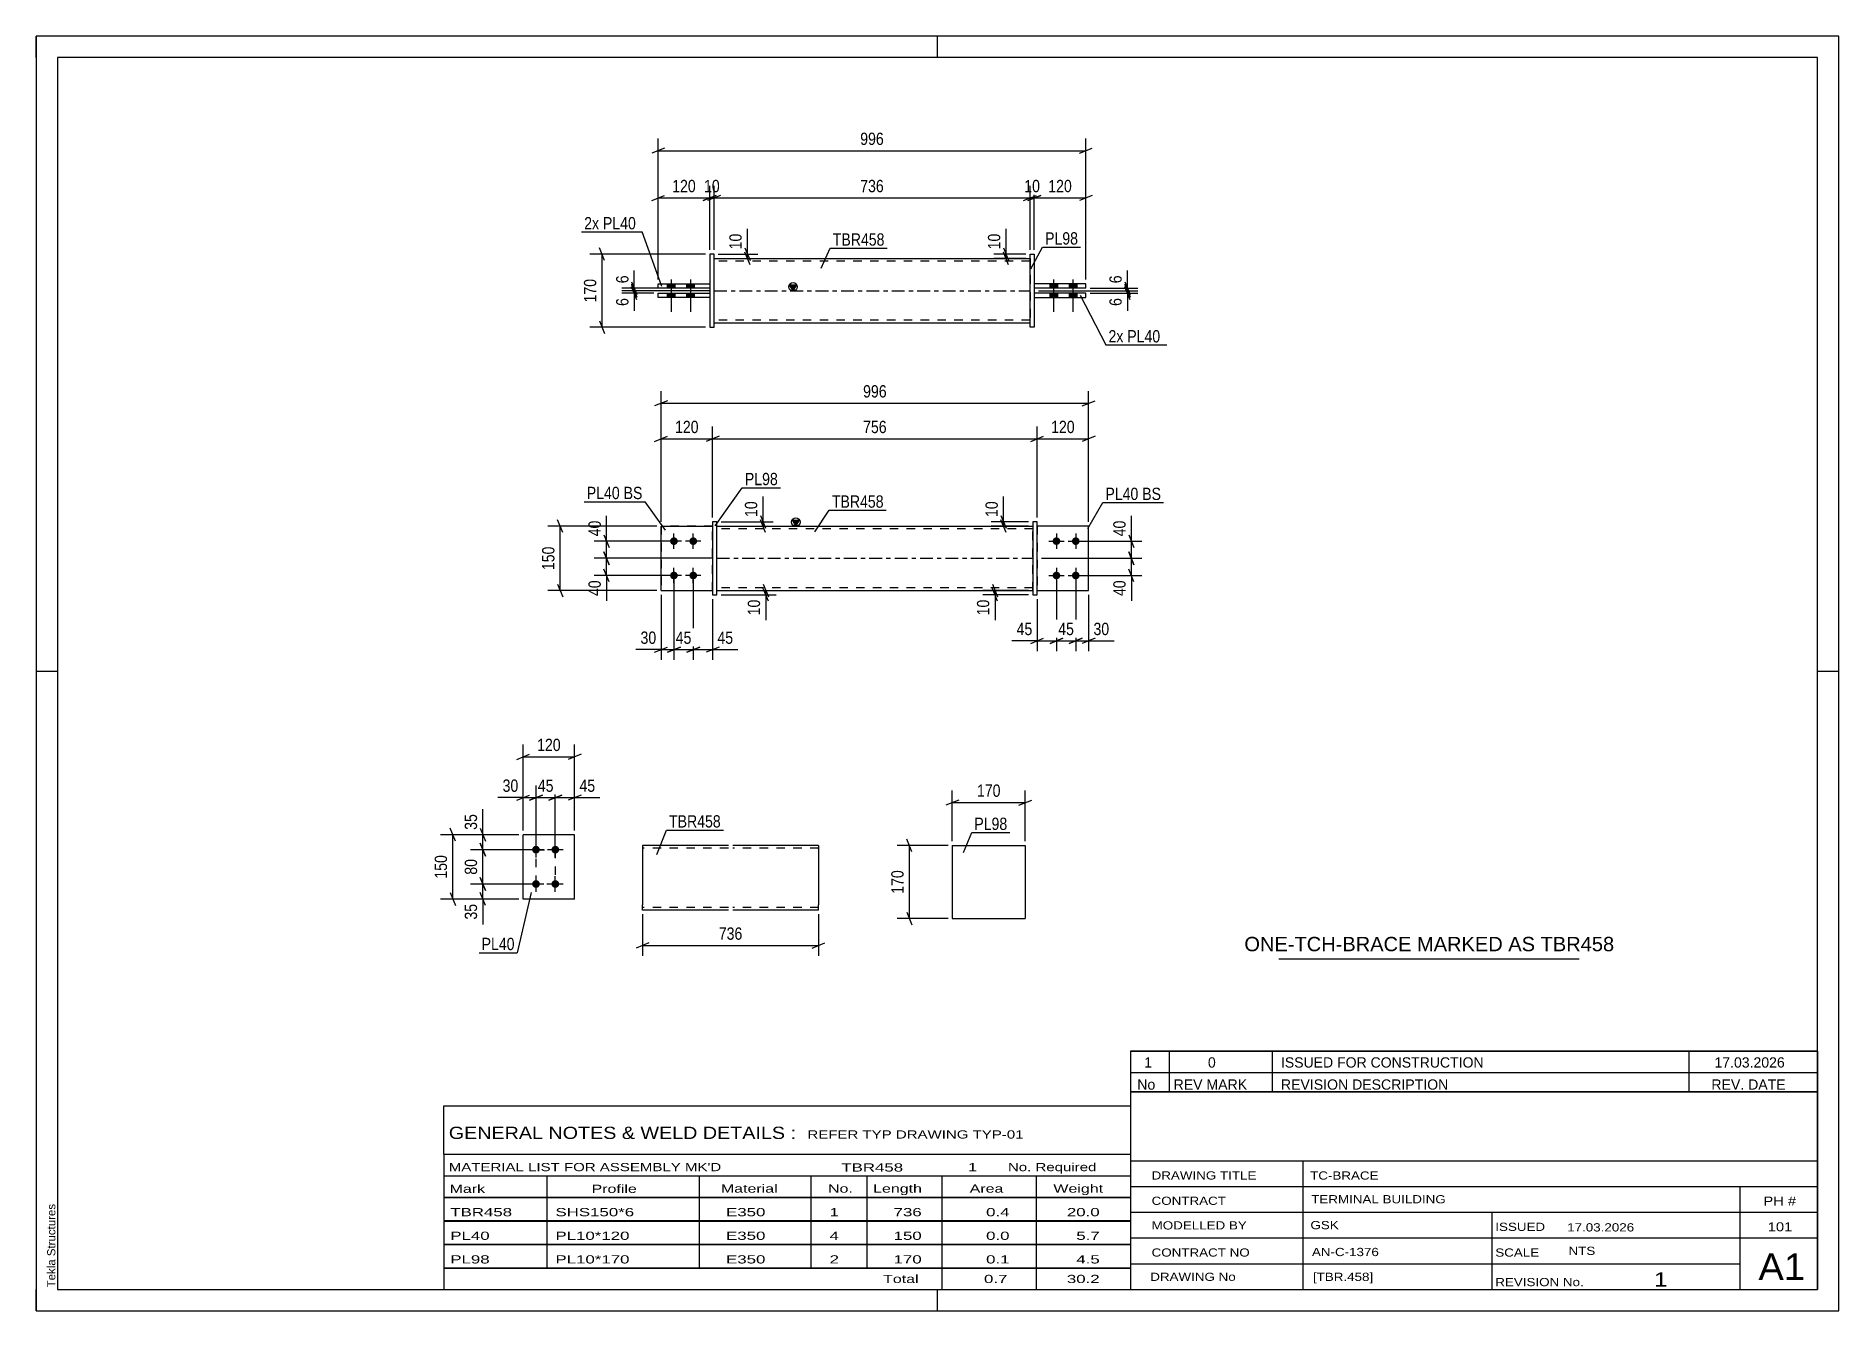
# Model space of a CAD drawing. Header units: millimetres. Extents: x 0 to 420, y 0 to 297.
import ezdxf

# ---------------------------------------------------------------- set-up
doc = ezdxf.new("R2010")
doc.units = ezdxf.units.MM
doc.linetypes.add('DXK_LINE_DOT2', pattern=[3.9198, 1.9599, -1.9599])
doc.linetypes.add('DXK_LINE_DOT3', pattern=[5.9187, 2.979, -0.9799, 0.9799, -0.9799])
doc.styles.add('Arial', font='ARIAL.TTF', dxfattribs={"height": 0.2})
doc.styles.add('Arial Narrow', font='ARIALN.TTF', dxfattribs={"height": 0.2})

# ---------------------------------------------------------------- blocks, each defined once
blk = doc.blocks.new('Unknown-580612063-1130')
at = {"color": 5, "linetype": 'Continuous'}
for p, q in [((420, 297), (0, 297)), ((0, 297), (0, 0)), ((0, 292), (0, 297)), ((210, 292), (210, 297)), ((420, 0), (420, 297)), ((415, 292), (5, 292)), ((5, 292), (5, 5)), ((415, 5), (415, 292)), ((5, 149), (0, 149)), ((420, 149), (415, 149)), ((0, 0), (0, 5)), ((5, 5), (415, 5)), ((210, 0), (210, 5)), ((0, 0), (420, 0))]:
    blk.add_line(p, q, dxfattribs=at)
at = {"color": 174, "linetype": 'Continuous', "style": 'Arial'}
blk.add_text('Tekla Structures', height=1.9102, rotation=90, dxfattribs=at).set_placement((4.5, 5.5))
blk = doc.blocks.new('Part-580612063-2026 - 2020')
at = {"color": 2, "linetype": 'Continuous'}
for p, q in [((125.47, 110.95), (113.47, 110.95)), ((113.47, 95.95), (113.47, 110.95)), ((125.47, 95.95), (125.47, 110.95)), ((125.47, 95.95), (113.47, 95.95))]:
    blk.add_line(p, q, dxfattribs=at)
blk = doc.blocks.new('Bolt-580612063-2728 - 2020')
at = {"linetype": 'Continuous'}
for points in [[(116.47, 106.55, -1), (116.47, 108.35, -1)], [(120.97, 106.55, -1), (120.97, 108.35, -1)], [(116.47, 98.55, -1), (116.47, 100.35, -1)], [(120.97, 98.55, -1), (120.97, 100.35, -1)]]:
    blk.add_hatch(color=1, dxfattribs=at).paths.add_polyline_path(points)
at = {"color": 1, "linetype": 'Continuous'}
for p, q in [((116.47, 105.65), (116.47, 109.25)), ((120.97, 105.65), (120.97, 109.25)), ((118.27, 107.45), (114.67, 107.45)), ((122.77, 107.45), (119.17, 107.45)), ((116.47, 97.65), (116.47, 101.25)), ((120.97, 97.65), (120.97, 101.25)), ((118.27, 99.45), (114.67, 99.45)), ((122.77, 99.45), (119.17, 99.45))]:
    blk.add_line(p, q, dxfattribs=at)
blk = doc.blocks.new('Part-580612063-1671 - 1649')
at = {"color": 2, "linetype": 'Continuous'}
for p, q in [((245.21, 182.83), (233.21, 182.83)), ((245.21, 167.83), (245.21, 182.83)), ((233.21, 167.83), (245.21, 167.83))]:
    blk.add_line(p, q, dxfattribs=at)
at = {"color": 7, "linetype": 'DXK_LINE_DOT2'}
blk.add_line((233.21, 182.83), (233.21, 167.83), dxfattribs=at)
blk = doc.blocks.new('Part-580612063-1655 - 1649')
at = {"color": 7, "linetype": 'DXK_LINE_DOT2'}
for p, q in [((157.6, 182.83), (145.6, 182.83)), ((145.6, 182.83), (145.6, 167.83)), ((157.6, 167.83), (157.6, 182.83)), ((145.6, 167.83), (157.6, 167.83))]:
    blk.add_line(p, q, dxfattribs=at)
blk = doc.blocks.new('Part-580612063-1676 - 1649')
at = {"linetype": 'Continuous'}
blk.add_hatch(color=2, dxfattribs=at).paths.add_polyline_path([(177.01, 182.83), (176.21, 184.23), (177.81, 184.23)])
at = {"color": 2, "linetype": 'Continuous'}
for p, q in [((158.6, 182.83), (232.21, 182.83)), ((177.01, 182.83), (176.21, 184.23)), ((176.21, 184.23), (177.81, 184.23)), ((177.81, 184.23), (177.01, 182.83)), ((158.6, 167.83), (232.21, 167.83))]:
    blk.add_line(p, q, dxfattribs=at)
at = {"color": 7, "linetype": 'DXK_LINE_DOT2'}
for p, q in [((158.6, 167.83), (158.6, 182.83)), ((232.21, 182.23), (158.6, 182.23)), ((232.21, 167.83), (232.21, 182.83)), ((232.21, 168.43), (158.6, 168.43))]:
    blk.add_line(p, q, dxfattribs=at)
at = {"color": 7, "linetype": 'DXK_LINE_DOT3'}
blk.add_line((158.6, 175.33), (232.21, 175.33), dxfattribs=at)
at = {"color": 2, "linetype": 'Continuous'}
blk.add_circle((177.01, 183.73), 1, dxfattribs=at)
blk = doc.blocks.new('Part-580612063-1660 - 1649')
at = {"color": 2, "linetype": 'Continuous'}
for p, q in [((145.6, 167.83), (145.6, 182.83)), ((145.6, 182.83), (157.6, 182.83)), ((145.6, 167.83), (157.6, 167.83))]:
    blk.add_line(p, q, dxfattribs=at)
at = {"color": 7, "linetype": 'DXK_LINE_DOT2'}
blk.add_line((157.6, 167.83), (157.6, 182.83), dxfattribs=at)
blk = doc.blocks.new('Bolt-580612063-1677 - 1649')
at = {"linetype": 'Continuous'}
for points in [[(237.71, 180.23, -1), (237.71, 178.43, -1)], [(242.21, 180.23, -1), (242.21, 178.43, -1)], [(237.71, 172.23, -1), (237.71, 170.43, -1)], [(242.21, 172.23, -1), (242.21, 170.43, -1)]]:
    blk.add_hatch(color=1, dxfattribs=at).paths.add_polyline_path(points)
at = {"color": 1, "linetype": 'Continuous'}
for p, q in [((237.71, 181.13), (237.71, 177.53)), ((242.21, 181.13), (242.21, 177.53)), ((235.91, 179.33), (239.51, 179.33)), ((240.41, 179.33), (244.01, 179.33)), ((237.71, 173.13), (237.71, 169.53)), ((242.21, 173.13), (242.21, 169.53)), ((235.91, 171.33), (239.51, 171.33)), ((240.41, 171.33), (244.01, 171.33))]:
    blk.add_line(p, q, dxfattribs=at)
blk = doc.blocks.new('Part-580612063-1661 - 1649')
at = {"color": 2, "linetype": 'Continuous'}
for p, q in [((232.21, 183.83), (232.21, 166.83)), ((233.21, 183.83), (232.21, 183.83)), ((233.21, 166.83), (233.21, 183.83)), ((232.21, 166.83), (233.21, 166.83))]:
    blk.add_line(p, q, dxfattribs=at)
blk = doc.blocks.new('Part-580612063-1666 - 1649')
at = {"color": 7, "linetype": 'DXK_LINE_DOT2'}
for p, q in [((245.21, 182.83), (233.21, 182.83)), ((233.21, 182.83), (233.21, 167.83)), ((245.21, 167.83), (245.21, 182.83)), ((233.21, 167.83), (245.21, 167.83))]:
    blk.add_line(p, q, dxfattribs=at)
blk = doc.blocks.new('Bolt-580612063-1679 - 1649')
at = {"linetype": 'Continuous'}
for points in [[(148.6, 178.43, -1), (148.6, 180.23, -1)], [(153.1, 178.43, -1), (153.1, 180.23, -1)], [(148.6, 170.43, -1), (148.6, 172.23, -1)], [(153.1, 170.43, -1), (153.1, 172.23, -1)]]:
    blk.add_hatch(color=1, dxfattribs=at).paths.add_polyline_path(points)
at = {"color": 1, "linetype": 'Continuous'}
for p, q in [((148.6, 177.53), (148.6, 181.13)), ((153.1, 177.53), (153.1, 181.13)), ((150.4, 179.33), (146.8, 179.33)), ((154.9, 179.33), (151.3, 179.33)), ((148.6, 169.53), (148.6, 173.13)), ((153.1, 169.53), (153.1, 173.13)), ((150.4, 171.33), (146.8, 171.33)), ((154.9, 171.33), (151.3, 171.33))]:
    blk.add_line(p, q, dxfattribs=at)
blk = doc.blocks.new('Part-580612063-1684 - 1649')
at = {"color": 2, "linetype": 'Continuous'}
for p, q in [((158.6, 183.83), (157.6, 183.83)), ((157.6, 183.83), (157.6, 166.83)), ((158.6, 166.83), (158.6, 183.83)), ((157.6, 166.83), (158.6, 166.83))]:
    blk.add_line(p, q, dxfattribs=at)
blk = doc.blocks.new('Part-580612063-1402 - 1367')
at = {"color": 2, "linetype": 'Continuous'}
for p, q in [((144.94, 237.08), (156.94, 237.08)), ((144.94, 236.08), (144.94, 237.08)), ((156.94, 236.08), (144.94, 236.08))]:
    blk.add_line(p, q, dxfattribs=at)
at = {"color": 7, "linetype": 'DXK_LINE_DOT2'}
blk.add_line((156.94, 237.08), (156.94, 236.08), dxfattribs=at)
blk = doc.blocks.new('Bolt-580612063-1370 - 1367')
at = {"linetype": 'Continuous'}
for points in [[(147.04, 238.28), (148.84, 238.28), (148.84, 239.28), (147.04, 239.28)], [(147.04, 238.28), (148.84, 238.28), (148.84, 239.28), (147.04, 239.28)], [(147.04, 236.08), (148.84, 236.08), (148.84, 237.08), (147.04, 237.08)], [(147.04, 236.08), (148.84, 236.08), (148.84, 237.08), (147.04, 237.08)], [(151.54, 238.28), (153.34, 238.28), (153.34, 239.28), (151.54, 239.28)], [(151.54, 238.28), (153.34, 238.28), (153.34, 239.28), (151.54, 239.28)], [(151.54, 236.08), (153.34, 236.08), (153.34, 237.08), (151.54, 237.08)], [(151.54, 236.08), (153.34, 236.08), (153.34, 237.08), (151.54, 237.08)]]:
    blk.add_hatch(color=1, dxfattribs=at).paths.add_polyline_path(points)
at = {"color": 1, "linetype": 'Continuous'}
for p, q in [((147.94, 240.28), (147.94, 232.78)), ((147.94, 240.28), (147.94, 232.78)), ((152.44, 240.28), (152.44, 232.78)), ((152.44, 240.28), (152.44, 232.78)), ((147.04, 239.28), (147.04, 238.28)), ((147.04, 239.28), (147.04, 238.28)), ((147.04, 237.08), (147.04, 236.08)), ((147.04, 237.08), (147.04, 236.08)), ((148.84, 239.28), (148.84, 238.28)), ((148.84, 239.28), (148.84, 238.28)), ((148.84, 237.08), (148.84, 236.08)), ((148.84, 237.08), (148.84, 236.08)), ((151.54, 239.28), (151.54, 238.28)), ((151.54, 239.28), (151.54, 238.28)), ((151.54, 237.08), (151.54, 236.08)), ((151.54, 237.08), (151.54, 236.08)), ((153.34, 239.28), (153.34, 238.28)), ((153.34, 239.28), (153.34, 238.28)), ((153.34, 237.08), (153.34, 236.08)), ((153.34, 237.08), (153.34, 236.08))]:
    blk.add_line(p, q, dxfattribs=at)
blk = doc.blocks.new('Bolt-580612063-1419 - 1367')
at = {"linetype": 'Continuous'}
for points in [[(237.95, 239.28), (236.15, 239.28), (236.15, 238.28), (237.95, 238.28)], [(237.95, 239.28), (236.15, 239.28), (236.15, 238.28), (237.95, 238.28)], [(237.95, 237.08), (236.15, 237.08), (236.15, 236.08), (237.95, 236.08)], [(237.95, 237.08), (236.15, 237.08), (236.15, 236.08), (237.95, 236.08)], [(242.45, 239.28), (240.65, 239.28), (240.65, 238.28), (242.45, 238.28)], [(242.45, 239.28), (240.65, 239.28), (240.65, 238.28), (242.45, 238.28)], [(242.45, 237.08), (240.65, 237.08), (240.65, 236.08), (242.45, 236.08)], [(242.45, 237.08), (240.65, 237.08), (240.65, 236.08), (242.45, 236.08)]]:
    blk.add_hatch(color=1, dxfattribs=at).paths.add_polyline_path(points)
at = {"color": 1, "linetype": 'Continuous'}
for p, q in [((237.05, 240.28), (237.05, 232.78)), ((237.05, 240.28), (237.05, 232.78)), ((241.55, 240.28), (241.55, 232.78)), ((241.55, 240.28), (241.55, 232.78)), ((236.15, 239.28), (236.15, 238.28)), ((236.15, 239.28), (236.15, 238.28)), ((236.15, 237.08), (236.15, 236.08)), ((236.15, 237.08), (236.15, 236.08)), ((237.95, 239.28), (237.95, 238.28)), ((237.95, 239.28), (237.95, 238.28)), ((237.95, 237.08), (237.95, 236.08)), ((237.95, 237.08), (237.95, 236.08)), ((240.65, 239.28), (240.65, 238.28)), ((240.65, 239.28), (240.65, 238.28)), ((240.65, 237.08), (240.65, 236.08)), ((240.65, 237.08), (240.65, 236.08)), ((242.45, 239.28), (242.45, 238.28)), ((242.45, 239.28), (242.45, 238.28)), ((242.45, 237.08), (242.45, 236.08)), ((242.45, 237.08), (242.45, 236.08))]:
    blk.add_line(p, q, dxfattribs=at)
blk = doc.blocks.new('Part-580612063-1371 - 1367')
at = {"color": 2, "linetype": 'Continuous'}
for p, q in [((157.94, 246.18), (156.94, 246.18)), ((156.94, 246.18), (156.94, 229.18)), ((157.94, 229.18), (157.94, 246.18)), ((156.94, 229.18), (157.94, 229.18))]:
    blk.add_line(p, q, dxfattribs=at)
blk = doc.blocks.new('Part-580612063-1397 - 1367')
at = {"color": 2, "linetype": 'Continuous'}
for p, q in [((144.94, 238.28), (144.94, 239.28)), ((144.94, 239.28), (156.94, 239.28)), ((156.94, 238.28), (144.94, 238.28))]:
    blk.add_line(p, q, dxfattribs=at)
at = {"color": 7, "linetype": 'DXK_LINE_DOT2'}
blk.add_line((156.94, 239.28), (156.94, 238.28), dxfattribs=at)
blk = doc.blocks.new('Part-580612063-1417 - 1367')
at = {"color": 2, "linetype": 'Continuous'}
for p, q in [((231.55, 229.18), (231.55, 246.18)), ((231.55, 246.18), (232.55, 246.18)), ((232.55, 246.18), (232.55, 229.18)), ((232.55, 229.18), (231.55, 229.18))]:
    blk.add_line(p, q, dxfattribs=at)
blk = doc.blocks.new('Part-580612063-1439 - 1367')
at = {"linetype": 'Continuous'}
blk.add_hatch(color=2, dxfattribs=at).paths.add_polyline_path([(176.34, 237.68), (175.54, 239.08), (177.14, 239.08)])
at = {"color": 2, "linetype": 'Continuous'}
for p, q in [((157.94, 245.18), (231.55, 245.18)), ((176.34, 237.68), (175.54, 239.08)), ((175.54, 239.08), (177.14, 239.08)), ((177.14, 239.08), (176.34, 237.68)), ((157.94, 230.18), (231.55, 230.18))]:
    blk.add_line(p, q, dxfattribs=at)
at = {"color": 7, "linetype": 'DXK_LINE_DOT2'}
for p, q in [((157.94, 230.18), (157.94, 245.18)), ((231.55, 244.58), (157.94, 244.58)), ((231.55, 245.18), (231.55, 230.18)), ((231.55, 230.78), (157.94, 230.78))]:
    blk.add_line(p, q, dxfattribs=at)
at = {"color": 7, "linetype": 'DXK_LINE_DOT3'}
blk.add_line((157.94, 237.68), (231.55, 237.68), dxfattribs=at)
at = {"color": 2, "linetype": 'Continuous'}
blk.add_circle((176.34, 238.58), 1, dxfattribs=at)
blk = doc.blocks.new('Part-580612063-1444 - 1367')
at = {"color": 2, "linetype": 'Continuous'}
for p, q in [((244.55, 237.08), (232.55, 237.08)), ((232.55, 236.08), (244.55, 236.08)), ((244.55, 236.08), (244.55, 237.08))]:
    blk.add_line(p, q, dxfattribs=at)
at = {"color": 7, "linetype": 'DXK_LINE_DOT2'}
blk.add_line((232.55, 237.08), (232.55, 236.08), dxfattribs=at)
blk = doc.blocks.new('Part-580612063-1449 - 1367')
at = {"color": 2, "linetype": 'Continuous'}
for p, q in [((244.55, 239.28), (232.55, 239.28)), ((244.55, 238.28), (232.55, 238.28)), ((244.55, 238.28), (244.55, 239.28))]:
    blk.add_line(p, q, dxfattribs=at)
at = {"color": 7, "linetype": 'DXK_LINE_DOT2'}
blk.add_line((232.55, 239.28), (232.55, 238.28), dxfattribs=at)
blk = doc.blocks.new('Part-580612063-2197 - 2191')
at = {"color": 2, "linetype": 'Continuous'}
for p, q in [((213.45, 108.43), (213.45, 91.43)), ((213.45, 108.43), (230.45, 108.43)), ((230.45, 108.43), (230.45, 91.43)), ((213.45, 91.43), (230.45, 91.43))]:
    blk.add_line(p, q, dxfattribs=at)
blk = doc.blocks.new('Part-580612063-2229 - 2221')
at = {"color": 2, "linetype": 'Continuous'}
for p, q in [((161.29, 108.4), (141.29, 108.4)), ((141.29, 108.4), (141.29, 94.6)), ((182.29, 108.4), (162.29, 108.4)), ((182.29, 108.4), (182.29, 94.6)), ((141.29, 93.75), (141.29, 94.6)), ((141.29, 93.49), (141.29, 93.75)), ((141.29, 93.4), (141.29, 93.49)), ((161.29, 93.4), (141.29, 93.4)), ((182.29, 93.4), (162.29, 93.4)), ((182.29, 93.4), (182.29, 94.6))]:
    blk.add_line(p, q, dxfattribs=at)
at = {"color": 7, "linetype": 'DXK_LINE_DOT2'}
for p, q in [((161.29, 107.8), (141.29, 107.8)), ((182.29, 107.8), (162.29, 107.8)), ((182.29, 107.8), (182.29, 107.75)), ((182.29, 107.75), (182.29, 107.8)), ((182.29, 107.66), (182.29, 107.75)), ((182.29, 107.75), (182.29, 107.66)), ((141.29, 94.14), (141.29, 94.6)), ((141.29, 93.75), (141.29, 94.37)), ((141.29, 94), (141.29, 94.04)), ((141.29, 94), (141.29, 94.04)), ((161.29, 94), (141.29, 94)), ((141.29, 93.4), (141.29, 93.4)), ((182.29, 94), (162.29, 94)), ((182.29, 94.04), (182.29, 94.37)), ((182.29, 94), (182.29, 94.04))]:
    blk.add_line(p, q, dxfattribs=at)
blk = doc.blocks.new('Rectangle-580612063-3522 - 2020')
at = {"color": 1, "linetype": 'DXK_LINE_DOT2'}
blk.add_lwpolyline([(116.47, 107.45), (120.97, 107.45), (120.97, 99.45), (116.47, 99.45), (116.47, 107.45)], close=True, dxfattribs=at)
blk = doc.blocks.new('StraightDimension-580612063-3396 - 2020')
at = {"color": 7, "linetype": 'Continuous'}
for p, q in [((115.47, 107.45), (101.23, 107.45)), ((103.48, 108.95), (104.68, 105.95)), ((104.08, 99.45), (104.08, 107.45)), ((104.68, 97.95), (103.48, 100.95)), ((115.47, 99.45), (101.23, 99.45))]:
    blk.add_line(p, q, dxfattribs=at)
at = {"color": 0}
blk.add_wipeout([(103.33, 105.88), (99.13, 105.88), (99.13, 101.03), (103.33, 101.03)], dxfattribs=at)
at = {"color": 3, "style": 'Arial Narrow'}
blk.add_text('80', height=2.863, rotation=90.0002, dxfattribs=at).set_placement((102.73, 101.63))
blk = doc.blocks.new('StraightDimension-580612063-2170 - 2020')
at = {"color": 7, "linetype": 'Continuous'}
for p, q in [((113.47, 111.95), (113.47, 131.94)), ((125.47, 111.95), (125.47, 131.94)), ((111.97, 128.49), (114.97, 129.69)), ((113.47, 129.09), (125.47, 129.09)), ((126.97, 129.69), (123.97, 128.49))]:
    blk.add_line(p, q, dxfattribs=at)
at = {"color": 0}
blk.add_wipeout([(122.81, 129.84), (122.81, 134.04), (116.13, 134.04), (116.13, 129.84)], dxfattribs=at)
at = {"color": 3, "style": 'Arial Narrow'}
blk.add_text('120', height=2.863, dxfattribs=at).set_placement((116.73, 130.44))
blk = doc.blocks.new('StraightDimension-580612063-3395 - 2020')
at = {"color": 7, "linetype": 'Continuous'}
for p, q in [((112.47, 110.95), (101.23, 110.95)), ((103.48, 112.45), (104.68, 109.45)), ((104.08, 107.45), (104.08, 110.95)), ((115.47, 107.45), (101.23, 107.45)), ((104.68, 105.95), (103.48, 108.95))]:
    blk.add_line(p, q, dxfattribs=at)
at = {"color": 0}
blk.add_wipeout([(103.33, 116.34), (99.13, 116.34), (99.13, 111.48), (103.33, 111.48)], dxfattribs=at)
at = {"color": 7, "linetype": 'Continuous'}
blk.add_line((104.08, 110.95), (104.08, 116.86), dxfattribs=at)
blk.add_line((104.08, 110.95), (104.08, 116.86), dxfattribs=at)
at = {"color": 3, "style": 'Arial Narrow'}
blk.add_text('35', height=2.863, rotation=90.0002, dxfattribs=at).set_placement((102.73, 112.08))
blk = doc.blocks.new('StraightDimension-580612063-2128 - 2020')
at = {"color": 7, "linetype": 'Continuous'}
for p, q in [((112.47, 110.95), (94.23, 110.95)), ((97.68, 109.45), (96.48, 112.45)), ((97.08, 95.95), (97.08, 110.95)), ((96.48, 97.45), (97.68, 94.45)), ((112.47, 95.95), (94.23, 95.95))]:
    blk.add_line(p, q, dxfattribs=at)
at = {"color": 0}
blk.add_wipeout([(96.33, 106.8), (92.13, 106.8), (92.13, 100.11), (96.33, 100.11)], dxfattribs=at)
at = {"color": 3, "style": 'Arial Narrow'}
blk.add_text('150', height=2.863, rotation=90.0002, dxfattribs=at).set_placement((95.73, 100.71))
blk = doc.blocks.new('StraightDimension-580612063-3397 - 2020')
at = {"color": 7, "linetype": 'Continuous'}
for p, q in [((103.48, 100.95), (104.68, 97.95)), ((115.47, 99.45), (101.23, 99.45)), ((104.68, 94.45), (103.48, 97.45)), ((104.08, 95.95), (104.08, 99.45)), ((112.47, 95.95), (101.23, 95.95))]:
    blk.add_line(p, q, dxfattribs=at)
at = {"color": 0}
blk.add_wipeout([(103.33, 95.43), (99.13, 95.43), (99.13, 90.57), (103.33, 90.57)], dxfattribs=at)
at = {"color": 7, "linetype": 'Continuous'}
blk.add_line((104.08, 95.95), (104.08, 90.05), dxfattribs=at)
blk.add_line((104.08, 95.95), (104.08, 90.05), dxfattribs=at)
at = {"color": 3, "style": 'Arial Narrow'}
blk.add_text('35', height=2.863, rotation=90.0002, dxfattribs=at).set_placement((102.73, 91.17))
blk = doc.blocks.new('StraightDimension-580612063-3474 - 2020')
at = {"color": 7, "linetype": 'Continuous'}
for p, q in [((120.97, 108.45), (120.97, 122.44)), ((125.47, 111.95), (125.47, 122.44)), ((119.47, 118.99), (122.47, 120.19)), ((120.97, 119.59), (125.47, 119.59)), ((126.97, 120.19), (123.97, 118.99))]:
    blk.add_line(p, q, dxfattribs=at)
at = {"color": 0}
blk.add_wipeout([(130.85, 120.34), (130.85, 124.54), (125.99, 124.54), (125.99, 120.34)], dxfattribs=at)
at = {"color": 7, "linetype": 'Continuous'}
blk.add_line((125.47, 119.59), (131.37, 119.59), dxfattribs=at)
blk.add_line((125.47, 119.59), (131.37, 119.59), dxfattribs=at)
at = {"color": 3, "style": 'Arial Narrow'}
blk.add_text('45', height=2.863, dxfattribs=at).set_placement((126.59, 120.94))
blk = doc.blocks.new('StraightDimension-580612063-3475 - 2020')
at = {"color": 7, "linetype": 'Continuous'}
for p, q in [((116.47, 108.45), (116.47, 122.44)), ((120.97, 108.45), (120.97, 122.44)), ((114.97, 118.99), (117.97, 120.19)), ((116.47, 119.59), (120.97, 119.59)), ((122.47, 120.19), (119.47, 118.99))]:
    blk.add_line(p, q, dxfattribs=at)
at = {"color": 0}
blk.add_wipeout([(121.15, 120.34), (121.15, 124.54), (116.29, 124.54), (116.29, 120.34)], dxfattribs=at)
at = {"color": 3, "style": 'Arial Narrow'}
blk.add_text('45', height=2.863, dxfattribs=at).set_placement((116.89, 120.94))
blk = doc.blocks.new('StraightDimension-580612063-3476 - 2020')
at = {"color": 7, "linetype": 'Continuous'}
for p, q in [((113.47, 111.95), (113.47, 122.44)), ((116.47, 108.45), (116.47, 122.44)), ((111.97, 118.99), (114.97, 120.19)), ((113.47, 119.59), (116.47, 119.59)), ((117.97, 120.19), (114.97, 118.99))]:
    blk.add_line(p, q, dxfattribs=at)
at = {"color": 0}
blk.add_wipeout([(112.94, 120.34), (112.94, 124.54), (108.09, 124.54), (108.09, 120.34)], dxfattribs=at)
at = {"color": 7, "linetype": 'Continuous'}
blk.add_line((113.47, 119.59), (107.56, 119.59), dxfattribs=at)
blk.add_line((113.47, 119.59), (107.56, 119.59), dxfattribs=at)
at = {"color": 3, "style": 'Arial Narrow'}
blk.add_text('30', height=2.863, dxfattribs=at).set_placement((108.69, 120.94))
blk = doc.blocks.new('StraightDimension-580612063-1741 - 1649')
at = {"color": 7, "linetype": 'Continuous'}
for p, q in [((153.1, 170.33), (153.1, 151.66)), ((157.6, 165.83), (157.6, 151.66)), ((151.6, 153.46), (154.6, 154.66)), ((153.1, 154.06), (157.6, 154.06)), ((159.1, 154.66), (156.1, 153.46))]:
    blk.add_line(p, q, dxfattribs=at)
at = {"color": 0}
blk.add_wipeout([(162.98, 154.81), (162.98, 159.01), (158.13, 159.01), (158.13, 154.81)], dxfattribs=at)
at = {"color": 7, "linetype": 'Continuous'}
blk.add_line((157.6, 154.06), (163.51, 154.06), dxfattribs=at)
blk.add_line((157.6, 154.06), (163.51, 154.06), dxfattribs=at)
at = {"color": 3, "style": 'Arial Narrow'}
blk.add_text('45', height=2.863, dxfattribs=at).set_placement((158.73, 155.41))
blk = doc.blocks.new('StraightDimension-580612063-1748 - 1649')
at = {"color": 7, "linetype": 'Continuous'}
for p, q in [((148.6, 170.33), (148.6, 151.66)), ((153.1, 170.33), (153.1, 151.66)), ((147.1, 153.46), (150.1, 154.66)), ((148.6, 154.06), (153.1, 154.06)), ((154.6, 154.66), (151.6, 153.46))]:
    blk.add_line(p, q, dxfattribs=at)
at = {"color": 0}
blk.add_wipeout([(153.28, 154.81), (153.28, 159.01), (148.42, 159.01), (148.42, 154.81)], dxfattribs=at)
at = {"color": 3, "style": 'Arial Narrow'}
blk.add_text('45', height=2.863, dxfattribs=at).set_placement((149.02, 155.41))
blk = doc.blocks.new('StraightDimension-580612063-3633 - 1649')
at = {"color": 7, "linetype": 'Continuous'}
for p, q in [((237.71, 170.33), (237.71, 153.7)), ((233.21, 165.83), (233.21, 153.7)), ((231.71, 155.5), (234.71, 156.7)), ((233.21, 156.1), (237.71, 156.1)), ((239.21, 156.7), (236.21, 155.5))]:
    blk.add_line(p, q, dxfattribs=at)
at = {"color": 0}
blk.add_wipeout([(232.69, 156.85), (232.69, 161.05), (227.83, 161.05), (227.83, 156.85)], dxfattribs=at)
at = {"color": 7, "linetype": 'Continuous'}
blk.add_line((233.21, 156.1), (227.31, 156.1), dxfattribs=at)
blk.add_line((233.21, 156.1), (227.31, 156.1), dxfattribs=at)
at = {"color": 3, "style": 'Arial Narrow'}
blk.add_text('45', height=2.863, dxfattribs=at).set_placement((228.43, 157.45))
blk = doc.blocks.new('StraightDimension-580612063-1755 - 1649')
at = {"color": 7, "linetype": 'Continuous'}
for p, q in [((148.6, 170.33), (148.6, 151.66)), ((145.6, 166.83), (145.6, 151.66)), ((144.1, 153.46), (147.1, 154.66)), ((145.6, 154.06), (148.6, 154.06)), ((150.1, 154.66), (147.1, 153.46))]:
    blk.add_line(p, q, dxfattribs=at)
at = {"color": 0}
blk.add_wipeout([(145.08, 154.81), (145.08, 159.01), (140.22, 159.01), (140.22, 154.81)], dxfattribs=at)
at = {"color": 7, "linetype": 'Continuous'}
blk.add_line((145.6, 154.06), (139.7, 154.06), dxfattribs=at)
blk.add_line((145.6, 154.06), (139.7, 154.06), dxfattribs=at)
at = {"color": 3, "style": 'Arial Narrow'}
blk.add_text('30', height=2.863, dxfattribs=at).set_placement((140.82, 155.41))
blk = doc.blocks.new('StraightDimension-580612063-1909 - 1649')
at = {"color": 7, "linetype": 'Continuous'}
for p, q in [((157.6, 184.83), (157.6, 206.01)), ((233.21, 184.83), (233.21, 206.01)), ((159.1, 203.76), (156.1, 202.56)), ((157.6, 203.16), (233.21, 203.16)), ((231.71, 202.56), (234.71, 203.76))]:
    blk.add_line(p, q, dxfattribs=at)
at = {"color": 0}
blk.add_wipeout([(198.75, 203.91), (198.75, 208.11), (192.07, 208.11), (192.07, 203.91)], dxfattribs=at)
at = {"color": 3, "style": 'Arial Narrow'}
blk.add_text('756', height=2.863, dxfattribs=at).set_placement((192.67, 204.51))
blk = doc.blocks.new('StraightDimension-580612063-1710 - 1649')
at = {"color": 7, "linetype": 'Continuous'}
for p, q in [((145.6, 183.83), (145.6, 214.3)), ((245.21, 183.83), (245.21, 214.3)), ((147.1, 212.05), (144.1, 210.85)), ((145.6, 211.45), (245.21, 211.45)), ((243.71, 210.85), (246.71, 212.05))]:
    blk.add_line(p, q, dxfattribs=at)
at = {"color": 0}
blk.add_wipeout([(198.75, 212.2), (198.75, 216.4), (192.07, 216.4), (192.07, 212.2)], dxfattribs=at)
at = {"color": 3, "style": 'Arial Narrow'}
blk.add_text('996', height=2.863, dxfattribs=at).set_placement((192.67, 212.8))
blk = doc.blocks.new('StraightDimension-580612063-1777 - 1649')
at = {"color": 7, "linetype": 'Continuous'}
for p, q in [((169.41, 169.33), (170.61, 166.33)), ((170.61, 165.33), (169.41, 168.33)), ((159.6, 167.83), (172.41, 167.83)), ((159.6, 166.83), (172.41, 166.83)), ((170.01, 166.83), (170.01, 167.83))]:
    blk.add_line(p, q, dxfattribs=at)
at = {"color": 0}
blk.add_wipeout([(169.26, 166.31), (165.06, 166.31), (165.06, 161.45), (169.26, 161.45)], dxfattribs=at)
at = {"color": 7, "linetype": 'Continuous'}
blk.add_line((170.01, 166.83), (170.01, 160.93), dxfattribs=at)
blk.add_line((170.01, 166.83), (170.01, 160.93), dxfattribs=at)
at = {"color": 3, "style": 'Arial Narrow'}
blk.add_text('10', height=2.863, rotation=90.0002, dxfattribs=at).set_placement((168.66, 162.05))
blk = doc.blocks.new('StraightDimension-580612063-1786 - 1649')
at = {"color": 7, "linetype": 'Continuous'}
for p, q in [((168.75, 185.33), (169.95, 182.33)), ((159.6, 183.83), (171.75, 183.83)), ((159.6, 182.83), (171.75, 182.83)), ((169.95, 181.33), (168.75, 184.33)), ((169.35, 182.83), (169.35, 183.83))]:
    blk.add_line(p, q, dxfattribs=at)
at = {"color": 0}
blk.add_wipeout([(168.6, 189.22), (164.4, 189.22), (164.4, 184.36), (168.6, 184.36)], dxfattribs=at)
at = {"color": 7, "linetype": 'Continuous'}
blk.add_line((169.35, 183.83), (169.35, 189.74), dxfattribs=at)
blk.add_line((169.35, 183.83), (169.35, 189.74), dxfattribs=at)
at = {"color": 3, "style": 'Arial Narrow'}
blk.add_text('10', height=2.863, rotation=90.0002, dxfattribs=at).set_placement((168, 184.96))
blk = doc.blocks.new('StraightDimension-580612063-1795 - 1649')
at = {"color": 7, "linetype": 'Continuous'}
for p, q in [((132.3, 180.83), (133.5, 177.83)), ((147.6, 179.33), (130.05, 179.33)), ((133.5, 173.83), (132.3, 176.83)), ((132.9, 175.33), (132.9, 179.33)), ((157.6, 175.33), (130.05, 175.33))]:
    blk.add_line(p, q, dxfattribs=at)
at = {"color": 0}
blk.add_wipeout([(132.15, 184.72), (127.95, 184.72), (127.95, 179.86), (132.15, 179.86)], dxfattribs=at)
at = {"color": 7, "linetype": 'Continuous'}
blk.add_line((132.9, 179.33), (132.9, 185.24), dxfattribs=at)
blk.add_line((132.9, 179.33), (132.9, 185.24), dxfattribs=at)
at = {"color": 3, "style": 'Arial Narrow'}
blk.add_text('40', height=2.863, rotation=90.0002, dxfattribs=at).set_placement((131.55, 180.46))
blk = doc.blocks.new('StraightDimension-580612063-1808 - 1649')
at = {"color": 7, "linetype": 'Continuous'}
for p, q in [((132.3, 176.83), (133.5, 173.83)), ((157.6, 175.33), (130.05, 175.33)), ((133.5, 169.83), (132.3, 172.83)), ((132.9, 171.33), (132.9, 175.33)), ((147.6, 171.33), (130.05, 171.33))]:
    blk.add_line(p, q, dxfattribs=at)
at = {"color": 0}
blk.add_wipeout([(132.15, 170.81), (127.95, 170.81), (127.95, 165.95), (132.15, 165.95)], dxfattribs=at)
at = {"color": 7, "linetype": 'Continuous'}
blk.add_line((132.9, 171.33), (132.9, 165.43), dxfattribs=at)
blk.add_line((132.9, 171.33), (132.9, 165.43), dxfattribs=at)
at = {"color": 3, "style": 'Arial Narrow'}
blk.add_text('40', height=2.863, rotation=90.0002, dxfattribs=at).set_placement((131.55, 166.55))
blk = doc.blocks.new('StraightDimension-580612063-1822 - 1649')
at = {"color": 7, "linetype": 'Continuous'}
for p, q in [((222.81, 169.33), (224.01, 166.33)), ((224.01, 165.33), (222.81, 168.33)), ((231.21, 167.83), (220.56, 167.83)), ((231.21, 166.83), (220.56, 166.83)), ((223.41, 166.83), (223.41, 167.83))]:
    blk.add_line(p, q, dxfattribs=at)
at = {"color": 0}
blk.add_wipeout([(222.66, 166.31), (218.46, 166.31), (218.46, 161.45), (222.66, 161.45)], dxfattribs=at)
at = {"color": 7, "linetype": 'Continuous'}
blk.add_line((223.41, 166.83), (223.41, 160.93), dxfattribs=at)
blk.add_line((223.41, 166.83), (223.41, 160.93), dxfattribs=at)
at = {"color": 3, "style": 'Arial Narrow'}
blk.add_text('10', height=2.863, rotation=90.0002, dxfattribs=at).set_placement((222.06, 162.05))
blk = doc.blocks.new('StraightDimension-580612063-1853 - 1649')
at = {"color": 7, "linetype": 'Continuous'}
for p, q in [((144.6, 182.83), (119.25, 182.83)), ((122.7, 181.33), (121.5, 184.33)), ((122.1, 167.83), (122.1, 182.83)), ((121.5, 169.33), (122.7, 166.33)), ((144.6, 167.83), (119.25, 167.83))]:
    blk.add_line(p, q, dxfattribs=at)
at = {"color": 0}
blk.add_wipeout([(121.35, 178.68), (117.15, 178.68), (117.15, 171.99), (121.35, 171.99)], dxfattribs=at)
at = {"color": 3, "style": 'Arial Narrow'}
blk.add_text('150', height=2.863, rotation=90.0002, dxfattribs=at).set_placement((120.75, 172.59))
blk = doc.blocks.new('StraightDimension-580612063-1890 - 1649')
at = {"color": 7, "linetype": 'Continuous'}
for p, q in [((224.79, 185.33), (225.99, 182.33)), ((231.21, 183.83), (222.54, 183.83)), ((231.21, 182.83), (222.54, 182.83)), ((225.99, 181.33), (224.79, 184.33)), ((225.39, 182.83), (225.39, 183.83))]:
    blk.add_line(p, q, dxfattribs=at)
at = {"color": 0}
blk.add_wipeout([(224.64, 189.22), (220.44, 189.22), (220.44, 184.36), (224.64, 184.36)], dxfattribs=at)
at = {"color": 7, "linetype": 'Continuous'}
blk.add_line((225.39, 183.83), (225.39, 189.74), dxfattribs=at)
blk.add_line((225.39, 183.83), (225.39, 189.74), dxfattribs=at)
at = {"color": 3, "style": 'Arial Narrow'}
blk.add_text('10', height=2.863, rotation=90.0002, dxfattribs=at).set_placement((224.04, 184.96))
blk = doc.blocks.new('StraightDimension-580612063-1899 - 1649')
at = {"color": 7, "linetype": 'Continuous'}
for p, q in [((233.21, 184.83), (233.21, 206.01)), ((245.21, 183.83), (245.21, 206.01)), ((231.71, 202.56), (234.71, 203.76)), ((233.21, 203.16), (245.21, 203.16)), ((246.71, 203.76), (243.71, 202.56))]:
    blk.add_line(p, q, dxfattribs=at)
at = {"color": 0}
blk.add_wipeout([(242.55, 203.91), (242.55, 208.11), (235.87, 208.11), (235.87, 203.91)], dxfattribs=at)
at = {"color": 3, "style": 'Arial Narrow'}
blk.add_text('120', height=2.863, dxfattribs=at).set_placement((236.47, 204.51))
blk = doc.blocks.new('StraightDimension-580612063-1916 - 1649')
at = {"color": 7, "linetype": 'Continuous'}
for p, q in [((145.6, 183.83), (145.6, 206.01)), ((157.6, 184.83), (157.6, 206.01)), ((144.1, 202.56), (147.1, 203.76)), ((145.6, 203.16), (157.6, 203.16)), ((159.1, 203.76), (156.1, 202.56))]:
    blk.add_line(p, q, dxfattribs=at)
at = {"color": 0}
blk.add_wipeout([(154.95, 203.91), (154.95, 208.11), (148.26, 208.11), (148.26, 203.91)], dxfattribs=at)
at = {"color": 3, "style": 'Arial Narrow'}
blk.add_text('120', height=2.863, dxfattribs=at).set_placement((148.86, 204.51))
blk = doc.blocks.new('StraightDimension-580612063-3631 - 1649')
at = {"color": 7, "linetype": 'Continuous'}
for p, q in [((242.21, 170.33), (242.21, 153.7)), ((245.21, 166.83), (245.21, 153.7)), ((240.71, 155.5), (243.71, 156.7)), ((242.21, 156.1), (245.21, 156.1)), ((246.71, 156.7), (243.71, 155.5))]:
    blk.add_line(p, q, dxfattribs=at)
at = {"color": 0}
blk.add_wipeout([(250.59, 156.85), (250.59, 161.05), (245.74, 161.05), (245.74, 156.85)], dxfattribs=at)
at = {"color": 7, "linetype": 'Continuous'}
blk.add_line((245.21, 156.1), (251.12, 156.1), dxfattribs=at)
blk.add_line((245.21, 156.1), (251.12, 156.1), dxfattribs=at)
at = {"color": 3, "style": 'Arial Narrow'}
blk.add_text('30', height=2.863, dxfattribs=at).set_placement((246.34, 157.45))
blk = doc.blocks.new('StraightDimension-580612063-3632 - 1649')
at = {"color": 7, "linetype": 'Continuous'}
for p, q in [((237.71, 170.33), (237.71, 153.7)), ((242.21, 170.33), (242.21, 153.7)), ((236.21, 155.5), (239.21, 156.7)), ((237.71, 156.1), (242.21, 156.1)), ((243.71, 156.7), (240.71, 155.5))]:
    blk.add_line(p, q, dxfattribs=at)
at = {"color": 0}
blk.add_wipeout([(242.39, 156.85), (242.39, 161.05), (237.53, 161.05), (237.53, 156.85)], dxfattribs=at)
at = {"color": 3, "style": 'Arial Narrow'}
blk.add_text('45', height=2.863, dxfattribs=at).set_placement((238.13, 157.45))
blk = doc.blocks.new('StraightDimension-580612063-3666 - 1649')
at = {"color": 7, "linetype": 'Continuous'}
for p, q in [((254.57, 180.83), (255.77, 177.83)), ((243.21, 179.33), (257.57, 179.33)), ((255.77, 173.83), (254.57, 176.83)), ((255.17, 175.33), (255.17, 179.33)), ((234.21, 175.33), (257.57, 175.33))]:
    blk.add_line(p, q, dxfattribs=at)
at = {"color": 0}
blk.add_wipeout([(254.42, 184.72), (250.22, 184.72), (250.22, 179.86), (254.42, 179.86)], dxfattribs=at)
at = {"color": 7, "linetype": 'Continuous'}
blk.add_line((255.17, 179.33), (255.17, 185.24), dxfattribs=at)
blk.add_line((255.17, 179.33), (255.17, 185.24), dxfattribs=at)
at = {"color": 3, "style": 'Arial Narrow'}
blk.add_text('40', height=2.863, rotation=90.0002, dxfattribs=at).set_placement((253.82, 180.46))
blk = doc.blocks.new('StraightDimension-580612063-3667 - 1649')
at = {"color": 7, "linetype": 'Continuous'}
for p, q in [((254.57, 176.83), (255.77, 173.83)), ((234.21, 175.33), (257.57, 175.33)), ((255.77, 169.83), (254.57, 172.83)), ((255.17, 171.33), (255.17, 175.33)), ((243.21, 171.33), (257.57, 171.33))]:
    blk.add_line(p, q, dxfattribs=at)
at = {"color": 0}
blk.add_wipeout([(254.42, 170.81), (250.22, 170.81), (250.22, 165.95), (254.42, 165.95)], dxfattribs=at)
at = {"color": 7, "linetype": 'Continuous'}
blk.add_line((255.17, 171.33), (255.17, 165.43), dxfattribs=at)
blk.add_line((255.17, 171.33), (255.17, 165.43), dxfattribs=at)
at = {"color": 3, "style": 'Arial Narrow'}
blk.add_text('40', height=2.863, rotation=90.0002, dxfattribs=at).set_placement((253.82, 166.55))
blk = doc.blocks.new('StraightDimension-580612063-1594 - 1367')
at = {"color": 7, "linetype": 'Continuous'}
for p, q in [((233.55, 237.68), (256.65, 237.68)), ((245.55, 237.08), (256.65, 237.08)), ((253.65, 239.18), (254.85, 236.18)), ((254.85, 235.58), (253.65, 238.58)), ((254.25, 237.08), (254.25, 237.68))]:
    blk.add_line(p, q, dxfattribs=at)
at = {"color": 0}
blk.add_wipeout([(253.5, 236.56), (249.3, 236.56), (249.3, 233.53), (253.5, 233.53)], dxfattribs=at)
at = {"color": 7, "linetype": 'Continuous'}
blk.add_line((254.25, 237.08), (254.25, 233), dxfattribs=at)
blk.add_line((254.25, 237.08), (254.25, 233), dxfattribs=at)
at = {"color": 3, "style": 'Arial Narrow'}
blk.add_text('6', height=2.86, rotation=90.0002, dxfattribs=at).set_placement((252.9, 234.13))
blk = doc.blocks.new('StraightDimension-580612063-1471 - 1367')
at = {"color": 7, "linetype": 'Continuous'}
for p, q in [((138.75, 239.78), (139.95, 236.78)), ((149.94, 238.28), (136.5, 238.28)), ((156.94, 237.68), (136.5, 237.68)), ((139.95, 236.18), (138.75, 239.18)), ((139.35, 237.68), (139.35, 238.28))]:
    blk.add_line(p, q, dxfattribs=at)
at = {"color": 0}
blk.add_wipeout([(138.6, 241.84), (134.4, 241.84), (134.4, 238.81), (138.6, 238.81)], dxfattribs=at)
at = {"color": 7, "linetype": 'Continuous'}
blk.add_line((139.35, 238.28), (139.35, 242.36), dxfattribs=at)
blk.add_line((139.35, 238.28), (139.35, 242.36), dxfattribs=at)
at = {"color": 3, "style": 'Arial Narrow'}
blk.add_text('6', height=2.86, rotation=90.0002, dxfattribs=at).set_placement((138, 239.41))
blk = doc.blocks.new('StraightDimension-580612063-1572 - 1367')
at = {"color": 7, "linetype": 'Continuous'}
for p, q in [((232.55, 247.18), (232.55, 262.13)), ((244.55, 240.28), (244.55, 262.13)), ((231.05, 258.68), (234.05, 259.88)), ((232.55, 259.28), (244.55, 259.28)), ((246.05, 259.88), (243.05, 258.68))]:
    blk.add_line(p, q, dxfattribs=at)
at = {"color": 0}
blk.add_wipeout([(241.89, 260.03), (241.89, 264.23), (235.21, 264.23), (235.21, 260.03)], dxfattribs=at)
at = {"color": 3, "style": 'Arial Narrow'}
blk.add_text('120', height=2.863, dxfattribs=at).set_placement((235.81, 260.63))
blk = doc.blocks.new('StraightDimension-580612063-1562 - 1367')
at = {"color": 7, "linetype": 'Continuous'}
for p, q in [((231.55, 247.18), (231.55, 262.13)), ((232.55, 247.18), (232.55, 262.13)), ((230.05, 258.68), (233.05, 259.88)), ((234.05, 259.88), (231.05, 258.68)), ((231.55, 259.28), (232.55, 259.28))]:
    blk.add_line(p, q, dxfattribs=at)
at = {"color": 0}
blk.add_wipeout([(234.48, 260.03), (234.48, 264.23), (229.62, 264.23), (229.62, 260.03)], dxfattribs=at)
at = {"color": 3, "style": 'Arial Narrow'}
blk.add_text('10', height=2.863, dxfattribs=at).set_placement((230.22, 260.63))
blk = doc.blocks.new('StraightDimension-580612063-1453 - 1367')
at = {"color": 7, "linetype": 'Continuous'}
for p, q in [((158.94, 246.18), (168.12, 246.18)), ((158.94, 245.18), (168.12, 245.18)), ((165.12, 247.68), (166.32, 244.68)), ((166.32, 243.68), (165.12, 246.68)), ((165.72, 245.18), (165.72, 246.18))]:
    blk.add_line(p, q, dxfattribs=at)
at = {"color": 0}
blk.add_wipeout([(164.97, 251.56), (160.77, 251.56), (160.77, 246.71), (164.97, 246.71)], dxfattribs=at)
at = {"color": 7, "linetype": 'Continuous'}
blk.add_line((165.72, 246.18), (165.72, 252.09), dxfattribs=at)
blk.add_line((165.72, 246.18), (165.72, 252.09), dxfattribs=at)
at = {"color": 3, "style": 'Arial Narrow'}
blk.add_text('10', height=2.863, rotation=90.0002, dxfattribs=at).set_placement((164.37, 247.31))
blk = doc.blocks.new('StraightDimension-580612063-1490 - 1367')
at = {"color": 7, "linetype": 'Continuous'}
for p, q in [((156.94, 237.68), (136.5, 237.68)), ((143.94, 237.08), (136.5, 237.08)), ((138.75, 239.18), (139.95, 236.18)), ((139.95, 235.58), (138.75, 238.58)), ((139.35, 237.08), (139.35, 237.68))]:
    blk.add_line(p, q, dxfattribs=at)
at = {"color": 0}
blk.add_wipeout([(138.6, 236.56), (134.4, 236.56), (134.4, 233.53), (138.6, 233.53)], dxfattribs=at)
at = {"color": 7, "linetype": 'Continuous'}
blk.add_line((139.35, 237.08), (139.35, 233), dxfattribs=at)
blk.add_line((139.35, 237.08), (139.35, 233), dxfattribs=at)
at = {"color": 3, "style": 'Arial Narrow'}
blk.add_text('6', height=2.86, rotation=90.0002, dxfattribs=at).set_placement((138, 234.13))
blk = doc.blocks.new('StraightDimension-580612063-1507 - 1367')
at = {"color": 7, "linetype": 'Continuous'}
for p, q in [((155.94, 246.18), (129, 246.18)), ((132.45, 244.68), (131.25, 247.68)), ((131.85, 229.18), (131.85, 246.18)), ((155.94, 229.18), (129, 229.18)), ((131.25, 230.68), (132.45, 227.68))]:
    blk.add_line(p, q, dxfattribs=at)
at = {"color": 0}
blk.add_wipeout([(131.1, 241.03), (126.9, 241.03), (126.9, 234.34), (131.1, 234.34)], dxfattribs=at)
at = {"color": 3, "style": 'Arial Narrow'}
blk.add_text('170', height=2.863, rotation=90.0002, dxfattribs=at).set_placement((130.5, 234.94))
blk = doc.blocks.new('StraightDimension-580612063-1521 - 1367')
at = {"color": 7, "linetype": 'Continuous'}
for p, q in [((144.94, 240.28), (144.94, 273.13)), ((244.55, 240.28), (244.55, 273.13)), ((146.44, 270.88), (143.44, 269.68)), ((144.94, 270.28), (244.55, 270.28)), ((243.05, 269.68), (246.05, 270.88))]:
    blk.add_line(p, q, dxfattribs=at)
at = {"color": 0}
blk.add_wipeout([(198.09, 271.03), (198.09, 275.23), (191.4, 275.23), (191.4, 271.03)], dxfattribs=at)
at = {"color": 3, "style": 'Arial Narrow'}
blk.add_text('996', height=2.863, dxfattribs=at).set_placement((192, 271.63))
blk = doc.blocks.new('StraightDimension-580612063-1532 - 1367')
at = {"color": 7, "linetype": 'Continuous'}
for p, q in [((156.94, 247.18), (156.94, 262.13)), ((157.94, 247.18), (157.94, 262.13)), ((155.44, 258.68), (158.44, 259.88)), ((159.44, 259.88), (156.44, 258.68)), ((156.94, 259.28), (157.94, 259.28))]:
    blk.add_line(p, q, dxfattribs=at)
at = {"color": 0}
blk.add_wipeout([(159.87, 260.03), (159.87, 264.23), (155.01, 264.23), (155.01, 260.03)], dxfattribs=at)
at = {"color": 3, "style": 'Arial Narrow'}
blk.add_text('10', height=2.863, dxfattribs=at).set_placement((155.61, 260.63))
blk = doc.blocks.new('StraightDimension-580612063-1542 - 1367')
at = {"color": 7, "linetype": 'Continuous'}
for p, q in [((144.94, 240.28), (144.94, 262.13)), ((156.94, 247.18), (156.94, 262.13)), ((143.44, 258.68), (146.44, 259.88)), ((144.94, 259.28), (156.94, 259.28)), ((158.44, 259.88), (155.44, 258.68))]:
    blk.add_line(p, q, dxfattribs=at)
at = {"color": 0}
blk.add_wipeout([(154.28, 260.03), (154.28, 264.23), (147.6, 264.23), (147.6, 260.03)], dxfattribs=at)
at = {"color": 3, "style": 'Arial Narrow'}
blk.add_text('120', height=2.863, dxfattribs=at).set_placement((148.2, 260.63))
blk = doc.blocks.new('StraightDimension-580612063-1552 - 1367')
at = {"color": 7, "linetype": 'Continuous'}
for p, q in [((157.94, 247.18), (157.94, 262.13)), ((231.55, 247.18), (231.55, 262.13)), ((159.44, 259.88), (156.44, 258.68)), ((157.94, 259.28), (231.55, 259.28)), ((230.05, 258.68), (233.05, 259.88))]:
    blk.add_line(p, q, dxfattribs=at)
at = {"color": 0}
blk.add_wipeout([(198.09, 260.03), (198.09, 264.23), (191.4, 264.23), (191.4, 260.03)], dxfattribs=at)
at = {"color": 3, "style": 'Arial Narrow'}
blk.add_text('736', height=2.863, dxfattribs=at).set_placement((192, 260.63))
blk = doc.blocks.new('StraightDimension-580612063-1583 - 1367')
at = {"color": 7, "linetype": 'Continuous'}
for p, q in [((230.55, 246.18), (223.12, 246.18)), ((230.55, 245.18), (223.12, 245.18)), ((225.37, 247.68), (226.57, 244.68)), ((226.57, 243.68), (225.37, 246.68)), ((225.97, 245.18), (225.97, 246.18))]:
    blk.add_line(p, q, dxfattribs=at)
at = {"color": 0}
blk.add_wipeout([(225.22, 251.56), (221.02, 251.56), (221.02, 246.71), (225.22, 246.71)], dxfattribs=at)
at = {"color": 7, "linetype": 'Continuous'}
blk.add_line((225.97, 246.18), (225.97, 252.09), dxfattribs=at)
blk.add_line((225.97, 246.18), (225.97, 252.09), dxfattribs=at)
at = {"color": 3, "style": 'Arial Narrow'}
blk.add_text('10', height=2.863, rotation=90.0002, dxfattribs=at).set_placement((224.62, 247.31))
blk = doc.blocks.new('StraightDimension-580612063-1603 - 1367')
at = {"color": 7, "linetype": 'Continuous'}
for p, q in [((253.65, 239.78), (254.85, 236.78)), ((233.55, 237.68), (256.65, 237.68)), ((245.55, 238.28), (256.65, 238.28)), ((254.85, 236.18), (253.65, 239.18)), ((254.25, 237.68), (254.25, 238.28))]:
    blk.add_line(p, q, dxfattribs=at)
at = {"color": 0}
blk.add_wipeout([(253.5, 241.84), (249.3, 241.84), (249.3, 238.81), (253.5, 238.81)], dxfattribs=at)
at = {"color": 7, "linetype": 'Continuous'}
blk.add_line((254.25, 238.28), (254.25, 242.36), dxfattribs=at)
blk.add_line((254.25, 238.28), (254.25, 242.36), dxfattribs=at)
at = {"color": 3, "style": 'Arial Narrow'}
blk.add_text('6', height=2.86, rotation=90.0002, dxfattribs=at).set_placement((252.9, 239.41))
blk = doc.blocks.new('StraightDimension-580612063-2199 - 2191')
at = {"color": 7, "linetype": 'Continuous'}
for p, q in [((214.95, 119.03), (211.95, 117.83)), ((213.45, 109.43), (213.45, 121.28)), ((213.45, 118.43), (230.45, 118.43)), ((228.95, 117.83), (231.95, 119.03)), ((230.45, 109.43), (230.45, 121.28))]:
    blk.add_line(p, q, dxfattribs=at)
at = {"color": 0}
blk.add_wipeout([(225.29, 119.18), (225.29, 123.38), (218.6, 123.38), (218.6, 119.18)], dxfattribs=at)
at = {"color": 3, "style": 'Arial Narrow'}
blk.add_text('170', height=2.863, dxfattribs=at).set_placement((219.2, 119.78))
blk = doc.blocks.new('StraightDimension-580612063-2210 - 2191')
at = {"color": 7, "linetype": 'Continuous'}
for p, q in [((204.05, 106.93), (202.85, 109.93)), ((212.45, 108.43), (200.6, 108.43)), ((203.45, 91.43), (203.45, 108.43)), ((202.85, 92.93), (204.05, 89.93)), ((212.45, 91.43), (200.6, 91.43))]:
    blk.add_line(p, q, dxfattribs=at)
at = {"color": 0}
blk.add_wipeout([(202.7, 103.27), (198.5, 103.27), (198.5, 96.59), (202.7, 96.59)], dxfattribs=at)
at = {"color": 3, "style": 'Arial Narrow'}
blk.add_text('170', height=2.863, rotation=90.0002, dxfattribs=at).set_placement((202.1, 97.19))
blk = doc.blocks.new('StraightDimension-580612063-2233 - 2221')
at = {"color": 7, "linetype": 'Continuous'}
for p, q in [((141.29, 92.4), (141.29, 82.73)), ((182.29, 92.4), (182.29, 82.73)), ((142.79, 85.73), (139.79, 84.53)), ((141.29, 85.13), (182.29, 85.13)), ((180.79, 84.53), (183.79, 85.73))]:
    blk.add_line(p, q, dxfattribs=at)
at = {"color": 0}
blk.add_wipeout([(165.13, 85.88), (165.13, 90.08), (158.45, 90.08), (158.45, 85.88)], dxfattribs=at)
at = {"color": 3, "style": 'Arial Narrow'}
blk.add_text('736', height=2.863, dxfattribs=at).set_placement((159.05, 86.48))
blk = doc.blocks.new('Unknown-580612063-4287')
at = {"color": 7, "linetype": 'Continuous'}
for p, q in [((255, 51.05), (255, 5)), ((255, 51.05), (415, 51.05)), ((415, 51), (415, 5)), ((255, 35), (415, 35)), ((295.14, 35), (295.14, 5)), ((255, 29), (415, 29)), ((397, 5.05), (397, 29.05)), ((255, 23), (415, 23)), ((339.14, 23), (339.14, 5)), ((255, 17), (415, 17)), ((255, 11), (397, 11)), ((255, 5), (415, 5))]:
    blk.add_line(p, q, dxfattribs=at)
at = {"color": 7, "style": 'Arial Narrow'}
for s, height, width, p in [('DRAWING TITLE', 1.9089, 1.425378, (259.88, 30.61)), ('TC-BRACE', 1.909, 1.425378, (296.81, 30.59)), ('CONTRACT', 1.909, 1.425378, (259.88, 24.71)), ('TERMINAL BUILDING', 1.9089, 1.425378, (297.06, 25.07)), ('MODELLED BY', 1.9089, 1.425378, (259.88, 18.98)), ('GSK', 1.909, 1.425378, (296.88, 19.04)), ('ISSUED', 1.909, 1.425378, (339.94, 18.64)), ('17.03.2026', 1.909, 1.425378, (356.69, 18.52)), ('CONTRACT NO', 1.9089, 1.425378, (259.88, 12.66)), ('AN-C-1376', 1.909, 1.425378, (297.23, 12.78)), ('SCALE', 1.909, 1.425378, (339.94, 12.65)), ('A1', 6.204, 1.25, (401.24, 7.2)), ('DRAWING No', 1.909, 1.425378, (259.56, 7)), ('[TBR.458]', 1.909, 1.425378, (297.46, 6.99)), ('1', 3.34, 1.5, (376.91, 5.68)), ('REVISION No.', 1.9089, 1.425378, (339.94, 5.77))]:
    blk.add_text(s, height=height, dxfattribs=dict(at, width=width)).set_placement(p)
at = {"color": 7, "linetype": 'Continuous', "style": 'Arial Narrow'}
for s, height, width, p in [('PH #', 2.1, 1.42538, (402.4, 24.55)), ('101', 2.1, 1.42538, (403.41, 18.55)), ('NTS', 1.909, 1.425378, (357, 13.05))]:
    blk.add_text(s, height=height, dxfattribs=dict(at, width=width)).set_placement(p)
blk = doc.blocks.new('Unknown-580612063-4288')
at = {"color": 7, "linetype": 'Continuous'}
for p, q in [((255, 60.55), (415, 60.55)), ((415, 60.55), (255, 60.55)), ((255, 60.55), (255, 55.55)), ((264, 60.55), (264, 55.55)), ((288, 60.55), (288, 55.55)), ((385, 60.55), (385, 55.55)), ((415, 60.55), (415, 55.55)), ((255, 55.55), (415, 55.55)), ((255, 55.55), (255, 51.05)), ((255, 55.55), (415, 55.55)), ((264, 55.55), (264, 51.05)), ((288, 55.55), (288, 51.05)), ((385, 55.55), (385, 51.05)), ((415, 55.55), (415, 51.05)), ((415, 51.05), (255, 51.05))]:
    blk.add_line(p, q, dxfattribs=at)
at = {"color": 7, "linetype": 'Continuous', "style": 'Arial Narrow'}
for s, height, width, p in [('1', 2.39, 1.196471, (258.16, 56.7)), ('0', 2.39, 1.196471, (273, 56.7)), ('ISSUED FOR CONSTRUCTION', 2.3861, 1.196471, (290, 56.7)), ('17.03.2026', 2.386, 1.196471, (391, 56.7)), ('No', 2.386, 1.2, (256.54, 51.55)), ('REV MARK', 2.386, 1.2, (265, 51.55)), ('REVISION DESCRIPTION', 2.3861, 1.2, (290, 51.55)), ('REV. DATE', 2.386, 1.2, (390.28, 51.55))]:
    blk.add_text(s, height=height, dxfattribs=dict(at, width=width)).set_placement(p)
blk = doc.blocks.new('Unknown-580612063-4289')
at = {"color": 7, "linetype": 'Continuous'}
for p, q in [((95, 47.75), (255, 47.75)), ((95, 36.5), (95, 47.75)), ((255, 47.75), (255, 36.5)), ((95, 36.5), (255, 36.5)), ((95, 36.5), (95, 31.5)), ((255, 36.5), (255, 31.5)), ((95, 31.5), (255, 31.5)), ((95, 31.5), (95, 26.5)), ((119, 31.5), (119, 26.5)), ((154.5, 31.5), (154.5, 26.5)), ((180.5, 31.5), (180.5, 26.5)), ((193.5, 31.5), (193.5, 26.5)), ((211, 31.5), (211, 26.5)), ((233, 31.5), (233, 26.5)), ((255, 31.5), (255, 26.5)), ((95, 26.5), (255, 26.5)), ((95, 26.45), (95, 21.05)), ((95, 26.45), (255, 26.45)), ((119, 26.5), (119, 21)), ((154.5, 26.5), (154.5, 21)), ((180.5, 26.5), (180.5, 21)), ((193.5, 26.5), (193.5, 21)), ((211, 26.5), (211, 21)), ((233, 26.5), (233, 21)), ((255, 26.45), (255, 21.05)), ((95, 21.05), (255, 21.05)), ((119, 21), (119, 15.5)), ((154.5, 21), (154.5, 15.5)), ((180.5, 21), (180.5, 15.5)), ((193.5, 21), (193.5, 15.5)), ((211, 21), (211, 15.5)), ((233, 21), (233, 15.5)), ((95, 20.95), (95, 15.55)), ((95, 20.95), (255, 20.95)), ((255, 20.95), (255, 15.55)), ((95, 15.55), (255, 15.55)), ((95, 15.45), (95, 10.05)), ((95, 15.45), (255, 15.45)), ((119, 15.5), (119, 10)), ((154.5, 15.5), (154.5, 10)), ((180.5, 15.5), (180.5, 10)), ((193.5, 15.5), (193.5, 10)), ((211, 15.5), (211, 10)), ((233, 15.5), (233, 10)), ((255, 15.45), (255, 10.05)), ((95, 10.05), (255, 10.05)), ((95, 10), (255, 10)), ((95, 10), (95, 5)), ((211, 10), (211, 5)), ((233, 10), (233, 5)), ((255, 10), (255, 5)), ((95, 5), (255, 5))]:
    blk.add_line(p, q, dxfattribs=at)
at = {"color": 7, "style": 'Arial Narrow'}
for s, height, width, p in [('GENERAL NOTES & WELD DETAILS :', 2.8633, 1.4, (96.15, 40.06)), ('REFER TYP DRAWING TYP-01', 1.9089, 1.6, (179.7, 40.16)), ("MATERIAL LIST FOR ASSEMBLY MK'D", 1.9089, 1.6, (96.15, 32.56)), ('TBR458', 1.909, 1.794707, (187.59, 32.47)), ('1', 1.91, 1.794707, (217.08, 32.56)), ('No. Required', 1.9089, 1.6, (226.41, 32.56)), ('Mark', 1.909, 1.7, (96.34, 27.5)), ('Profile', 1.909, 1.7, (129.41, 27.5)), ('Material', 1.909, 1.7, (159.54, 27.56)), ('No.', 1.909, 1.7, (184.5, 27.56)), ('Length', 1.909, 1.7, (195, 27.56)), ('Area', 1.909, 1.7, (217.5, 27.56)), ('Weight', 1.909, 1.7, (237, 27.56))]:
    blk.add_text(s, height=height, dxfattribs=dict(at, width=width)).set_placement(p)
at = {"color": 7, "linetype": 'Continuous', "style": 'Arial Narrow'}
for s, height, width, p in [('TBR458', 1.909, 1.794707, (96.5, 22.06)), ('SHS150*6', 1.909, 1.794707, (121, 22.06)), ('E350', 1.909, 1.794707, (160.74, 22.06)), ('1', 1.91, 1.794707, (184.86, 22.06)), ('736', 1.909, 1.794707, (199.77, 22.06)), ('0.4', 1.909, 1.794707, (221.32, 22.06)), ('20.0', 1.909, 1.794707, (240.14, 22.06)), ('PL40', 1.909, 1.794707, (96.5, 16.56)), ('PL10*120', 1.909, 1.794707, (121, 16.56)), ('E350', 1.909, 1.794707, (160.74, 16.56)), ('4', 1.91, 1.794707, (184.86, 16.56)), ('150', 1.909, 1.794707, (199.77, 16.56)), ('0.0', 1.909, 1.794707, (221.32, 16.56)), ('5.7', 1.909, 1.794707, (242.33, 16.56)), ('PL98', 1.909, 1.794707, (96.5, 11.06)), ('PL10*170', 1.909, 1.794707, (121, 11.06)), ('E350', 1.909, 1.794707, (160.74, 11.06)), ('2', 1.91, 1.794707, (184.86, 11.06)), ('170', 1.909, 1.794707, (199.77, 11.06)), ('0.1', 1.909, 1.794707, (221.32, 11.06)), ('4.5', 1.909, 1.794707, (242.33, 11.06)), ('Total', 1.909, 1.7, (197.33, 6.5)), ('0.7', 1.909, 1.794707, (220.83, 6.5)), ('30.2', 1.909, 1.794707, (240.14, 6.5))]:
    blk.add_text(s, height=height, dxfattribs=dict(at, width=width)).set_placement(p)
blk = doc.blocks.new('Unknown-580612063-4290')
at = {"color": 7, "linetype": 'Continuous'}
blk.add_line((289.5, 82.05), (359.5, 82.05), dxfattribs=at)
at = {"color": 7, "style": 'Arial'}
blk.add_text('ONE-TCH-BRACE MARKED AS TBR458', height=3.3428, dxfattribs=at).set_placement((281.49, 83.8))
blk = doc.blocks.new('Mark-580612063-2022 - 2020')
at = {"color": 0}
blk.add_wipeout([(111.48, 84.06), (111.48, 87.06), (103.8, 87.06), (103.8, 84.06)], dxfattribs=at)
blk.add_wipeout([(111.48, 84.06), (111.48, 87.06), (103.8, 87.06), (103.8, 84.06)], dxfattribs=at)
at = {"color": 30, "linetype": 'Continuous'}
for p in [(115.31, 97.46), (103.2, 83.46)]:
    blk.add_line(p, (112.08, 83.46), dxfattribs=at)
at = {"color": 3, "style": 'Arial Narrow'}
blk.add_text('PL40', height=2.863, dxfattribs=at).set_placement((103.8, 84.06))
blk = doc.blocks.new('Mark-580612063-1672 - 1649')
at = {"color": 0}
blk.add_wipeout([(197.45, 187.13), (197.45, 190.13), (185.4, 190.13), (185.4, 187.13)], dxfattribs=at)
blk.add_wipeout([(197.45, 187.13), (197.45, 190.13), (185.4, 190.13), (185.4, 187.13)], dxfattribs=at)
at = {"color": 30, "linetype": 'Continuous'}
for p, q in [((181.4, 181.49), (184.8, 186.53)), ((184.8, 186.53), (198.05, 186.53))]:
    blk.add_line(p, q, dxfattribs=at)
at = {"color": 3, "style": 'Arial Narrow'}
blk.add_text('TBR458', height=2.863, dxfattribs=at).set_placement((185.4, 187.13))
blk = doc.blocks.new('Mark-580612063-1680 - 1649')
at = {"color": 0}
blk.add_wipeout([(172.81, 192.37), (172.81, 195.37), (165.13, 195.37), (165.13, 192.37)], dxfattribs=at)
blk.add_wipeout([(172.81, 192.37), (172.81, 195.37), (165.13, 195.37), (165.13, 192.37)], dxfattribs=at)
at = {"color": 30, "linetype": 'Continuous'}
for p, q in [((158.24, 182.92), (164.53, 191.77)), ((164.53, 191.77), (173.41, 191.77))]:
    blk.add_line(p, q, dxfattribs=at)
at = {"color": 3, "style": 'Arial Narrow'}
blk.add_text('PL98', height=2.863, dxfattribs=at).set_placement((165.13, 192.37))
blk = doc.blocks.new('MarkSet-580612063-1942 - 1649')
at = {"color": 0}
blk.add_wipeout([(256.79, 188.92), (256.79, 191.92), (249.12, 191.92), (249.12, 188.92)], dxfattribs=at)
blk.add_wipeout([(256.79, 188.92), (256.79, 191.92), (249.12, 191.92), (249.12, 188.92)], dxfattribs=at)
at = {"color": 30, "linetype": 'Continuous'}
blk.add_line((245.02, 182.26), (248.52, 188.32), dxfattribs=at)
at = {"color": 0}
blk.add_wipeout([(262.07, 188.92), (262.07, 191.92), (257.69, 191.92), (257.69, 188.92)], dxfattribs=at)
blk.add_wipeout([(262.07, 188.92), (262.07, 191.92), (257.69, 191.92), (257.69, 188.92)], dxfattribs=at)
at = {"color": 30, "linetype": 'Continuous'}
blk.add_line((248.52, 188.32), (262.67, 188.32), dxfattribs=at)
at = {"color": 3, "style": 'Arial Narrow'}
for s, p in [('PL40', (249.12, 188.92)), ('BS', (257.69, 188.92))]:
    blk.add_text(s, height=2.863, dxfattribs=at).set_placement(p)
blk = doc.blocks.new('MarkSet-580612063-1948 - 1649')
at = {"color": 0}
blk.add_wipeout([(135.98, 189.13), (135.98, 192.13), (128.3, 192.13), (128.3, 189.13)], dxfattribs=at)
blk.add_wipeout([(135.98, 189.13), (135.98, 192.13), (128.3, 192.13), (128.3, 189.13)], dxfattribs=at)
blk.add_wipeout([(141.26, 189.13), (141.26, 192.13), (136.88, 192.13), (136.88, 189.13)], dxfattribs=at)
blk.add_wipeout([(141.26, 189.13), (141.26, 192.13), (136.88, 192.13), (136.88, 189.13)], dxfattribs=at)
at = {"color": 30, "linetype": 'Continuous'}
for p in [(127.7, 188.53), (146.64, 181.89)]:
    blk.add_line(p, (141.86, 188.53), dxfattribs=at)
at = {"color": 3, "style": 'Arial Narrow'}
for s, p in [('PL40', (128.3, 189.13)), ('BS', (136.88, 189.13))]:
    blk.add_text(s, height=2.863, dxfattribs=at).set_placement(p)
blk = doc.blocks.new('Mark-580612063-1435 - 1367')
at = {"color": 0}
blk.add_wipeout([(197.67, 248.17), (197.67, 251.17), (185.61, 251.17), (185.61, 248.17)], dxfattribs=at)
blk.add_wipeout([(197.67, 248.17), (197.67, 251.17), (185.61, 251.17), (185.61, 248.17)], dxfattribs=at)
at = {"color": 30, "linetype": 'Continuous'}
for p, q in [((182.91, 242.91), (185.01, 247.57)), ((185.01, 247.57), (198.27, 247.57))]:
    blk.add_line(p, q, dxfattribs=at)
at = {"color": 3, "style": 'Arial Narrow'}
blk.add_text('TBR458', height=2.863, dxfattribs=at).set_placement((185.61, 248.17))
blk = doc.blocks.new('Mark-580612063-1413 - 1367')
at = {"color": 0}
blk.add_wipeout([(242.74, 248.43), (242.74, 251.43), (235.07, 251.43), (235.07, 248.43)], dxfattribs=at)
blk.add_wipeout([(242.74, 248.43), (242.74, 251.43), (235.07, 251.43), (235.07, 248.43)], dxfattribs=at)
at = {"color": 30, "linetype": 'Continuous'}
for p, q in [((231.78, 242.75), (234.47, 247.83)), ((234.47, 247.83), (243.34, 247.83))]:
    blk.add_line(p, q, dxfattribs=at)
at = {"color": 3, "style": 'Arial Narrow'}
blk.add_text('PL98', height=2.863, dxfattribs=at).set_placement((235.07, 248.43))
blk = doc.blocks.new('MarkSet-580612063-1634 - 1367')
at = {"color": 0}
blk.add_wipeout([(253.31, 225.63), (253.31, 228.63), (249.84, 228.63), (249.84, 225.63)], dxfattribs=at)
blk.add_wipeout([(253.31, 225.63), (253.31, 228.63), (249.84, 228.63), (249.84, 225.63)], dxfattribs=at)
at = {"color": 30, "linetype": 'Continuous'}
blk.add_line((243.2, 236.6), (249.24, 225.03), dxfattribs=at)
at = {"color": 0}
blk.add_wipeout([(261.89, 225.63), (261.89, 228.63), (254.21, 228.63), (254.21, 225.63)], dxfattribs=at)
blk.add_wipeout([(261.89, 225.63), (261.89, 228.63), (254.21, 228.63), (254.21, 225.63)], dxfattribs=at)
at = {"color": 30, "linetype": 'Continuous'}
blk.add_line((249.24, 225.03), (263.39, 225.03), dxfattribs=at)
at = {"color": 3, "style": 'Arial Narrow'}
for s, p in [('2x', (249.84, 225.63)), ('PL40', (254.21, 225.63))]:
    blk.add_text(s, height=2.863, dxfattribs=at).set_placement(p)
blk = doc.blocks.new('MarkSet-580612063-1640 - 1367')
at = {"color": 0}
blk.add_wipeout([(131.16, 251.97), (131.16, 254.97), (127.69, 254.97), (127.69, 251.97)], dxfattribs=at)
blk.add_wipeout([(131.16, 251.97), (131.16, 254.97), (127.69, 254.97), (127.69, 251.97)], dxfattribs=at)
blk.add_wipeout([(139.73, 251.97), (139.73, 254.97), (132.06, 254.97), (132.06, 251.97)], dxfattribs=at)
blk.add_wipeout([(139.73, 251.97), (139.73, 254.97), (132.06, 254.97), (132.06, 251.97)], dxfattribs=at)
at = {"color": 30, "linetype": 'Continuous'}
for p in [(127.09, 251.37), (145.79, 238.66)]:
    blk.add_line(p, (141.23, 251.37), dxfattribs=at)
at = {"color": 3, "style": 'Arial Narrow'}
for s, p in [('2x', (127.69, 251.97)), ('PL40', (132.06, 251.97))]:
    blk.add_text(s, height=2.863, dxfattribs=at).set_placement(p)
blk = doc.blocks.new('Mark-580612063-2193 - 2191')
at = {"color": 0}
blk.add_wipeout([(226.26, 112.05), (226.26, 115.05), (218.58, 115.05), (218.58, 112.05)], dxfattribs=at)
blk.add_wipeout([(226.26, 112.05), (226.26, 115.05), (218.58, 115.05), (218.58, 112.05)], dxfattribs=at)
at = {"color": 30, "linetype": 'Continuous'}
for p, q in [((216.02, 106.77), (217.98, 111.45)), ((217.98, 111.45), (226.86, 111.45))]:
    blk.add_line(p, q, dxfattribs=at)
at = {"color": 3, "style": 'Arial Narrow'}
blk.add_text('PL98', height=2.863, dxfattribs=at).set_placement((218.58, 112.05))
blk = doc.blocks.new('Mark-580612063-2225 - 2221')
at = {"color": 0}
blk.add_wipeout([(159.52, 112.62), (159.52, 115.62), (147.46, 115.62), (147.46, 112.62)], dxfattribs=at)
blk.add_wipeout([(159.52, 112.62), (159.52, 115.62), (147.46, 115.62), (147.46, 112.62)], dxfattribs=at)
at = {"color": 30, "linetype": 'Continuous'}
for p, q in [((144.64, 106.37), (146.86, 112.02)), ((146.86, 112.02), (160.12, 112.02))]:
    blk.add_line(p, q, dxfattribs=at)
at = {"color": 3, "style": 'Arial Narrow'}
blk.add_text('TBR458', height=2.863, dxfattribs=at).set_placement((147.46, 112.62))

msp = doc.modelspace()

# ---------------------------------------------------------------- block references
for name in ['Unknown-580612063-1130', 'Part-580612063-1371 - 1367', 'Part-580612063-1439 - 1367', 'Part-580612063-1417 - 1367', 'Bolt-580612063-1370 - 1367', 'Bolt-580612063-1419 - 1367', 'Part-580612063-1397 - 1367', 'Part-580612063-1402 - 1367', 'Part-580612063-1449 - 1367', 'Part-580612063-1444 - 1367', 'Part-580612063-1655 - 1649', 'Part-580612063-1660 - 1649', 'Bolt-580612063-1679 - 1649', 'Part-580612063-1684 - 1649', 'Part-580612063-1676 - 1649', 'Part-580612063-1661 - 1649', 'Part-580612063-1671 - 1649', 'Part-580612063-1666 - 1649', 'Bolt-580612063-1677 - 1649', 'Part-580612063-2026 - 2020', 'Bolt-580612063-2728 - 2020', 'Rectangle-580612063-3522 - 2020', 'Part-580612063-2229 - 2221', 'Part-580612063-2197 - 2191', 'Unknown-580612063-4290', 'Unknown-580612063-4288', 'Unknown-580612063-4287', 'Unknown-580612063-4289']:
    msp.add_blockref(name, (0, 0))

# ---------------------------------------------------------------- next in the draw order: block references
for name in ['StraightDimension-580612063-1471 - 1367', 'StraightDimension-580612063-1594 - 1367', 'StraightDimension-580612063-1909 - 1649', 'StraightDimension-580612063-1741 - 1649', 'StraightDimension-580612063-3633 - 1649', 'StraightDimension-580612063-2170 - 2020', 'StraightDimension-580612063-2199 - 2191', 'Mark-580612063-2225 - 2221', 'StraightDimension-580612063-3396 - 2020', 'StraightDimension-580612063-2233 - 2221']:
    msp.add_blockref(name, (0, 0))

# ---------------------------------------------------------------- next in the draw order: block references
for name in ['StraightDimension-580612063-1572 - 1367', 'StraightDimension-580612063-1453 - 1367', 'StraightDimension-580612063-1490 - 1367', 'StraightDimension-580612063-1710 - 1649', 'StraightDimension-580612063-1748 - 1649', 'StraightDimension-580612063-1777 - 1649', 'StraightDimension-580612063-1822 - 1649', 'StraightDimension-580612063-3631 - 1649', 'StraightDimension-580612063-3474 - 2020', 'StraightDimension-580612063-3395 - 2020', 'Mark-580612063-2193 - 2191', 'StraightDimension-580612063-2210 - 2191']:
    msp.add_blockref(name, (0, 0))

# ---------------------------------------------------------------- next in the draw order: block references
for name in ['StraightDimension-580612063-1562 - 1367', 'StraightDimension-580612063-1507 - 1367', 'StraightDimension-580612063-1786 - 1649', 'Mark-580612063-1672 - 1649', 'StraightDimension-580612063-1890 - 1649', 'StraightDimension-580612063-1755 - 1649', 'StraightDimension-580612063-3632 - 1649', 'StraightDimension-580612063-3475 - 2020', 'StraightDimension-580612063-2128 - 2020']:
    msp.add_blockref(name, (0, 0))

# ---------------------------------------------------------------- next in the draw order: block references
for name in ['StraightDimension-580612063-1521 - 1367', 'StraightDimension-580612063-1899 - 1649', 'StraightDimension-580612063-1795 - 1649', 'StraightDimension-580612063-3476 - 2020', 'StraightDimension-580612063-3397 - 2020']:
    msp.add_blockref(name, (0, 0))

# ---------------------------------------------------------------- next in the draw order: block references
for name in ['StraightDimension-580612063-1532 - 1367', 'StraightDimension-580612063-1603 - 1367', 'StraightDimension-580612063-3666 - 1649', 'StraightDimension-580612063-1808 - 1649', 'Mark-580612063-2022 - 2020']:
    msp.add_blockref(name, (0, 0))

# ---------------------------------------------------------------- next in the draw order: block references
for name in ['StraightDimension-580612063-1542 - 1367', 'MarkSet-580612063-1634 - 1367', 'MarkSet-580612063-1942 - 1649', 'StraightDimension-580612063-1853 - 1649', 'StraightDimension-580612063-3667 - 1649']:
    msp.add_blockref(name, (0, 0))

# ---------------------------------------------------------------- next in the draw order: block references
for name in ['StraightDimension-580612063-1552 - 1367', 'MarkSet-580612063-1640 - 1367', 'StraightDimension-580612063-1916 - 1649']:
    msp.add_blockref(name, (0, 0))

# ---------------------------------------------------------------- next in the draw order: block references
for name in ['StraightDimension-580612063-1583 - 1367', 'Mark-580612063-1435 - 1367', 'Mark-580612063-1680 - 1649', 'MarkSet-580612063-1948 - 1649']:
    msp.add_blockref(name, (0, 0))

# ---------------------------------------------------------------- next in the draw order: block references
msp.add_blockref('Mark-580612063-1413 - 1367', (0, 0))

doc.saveas('drawing.dxf')
